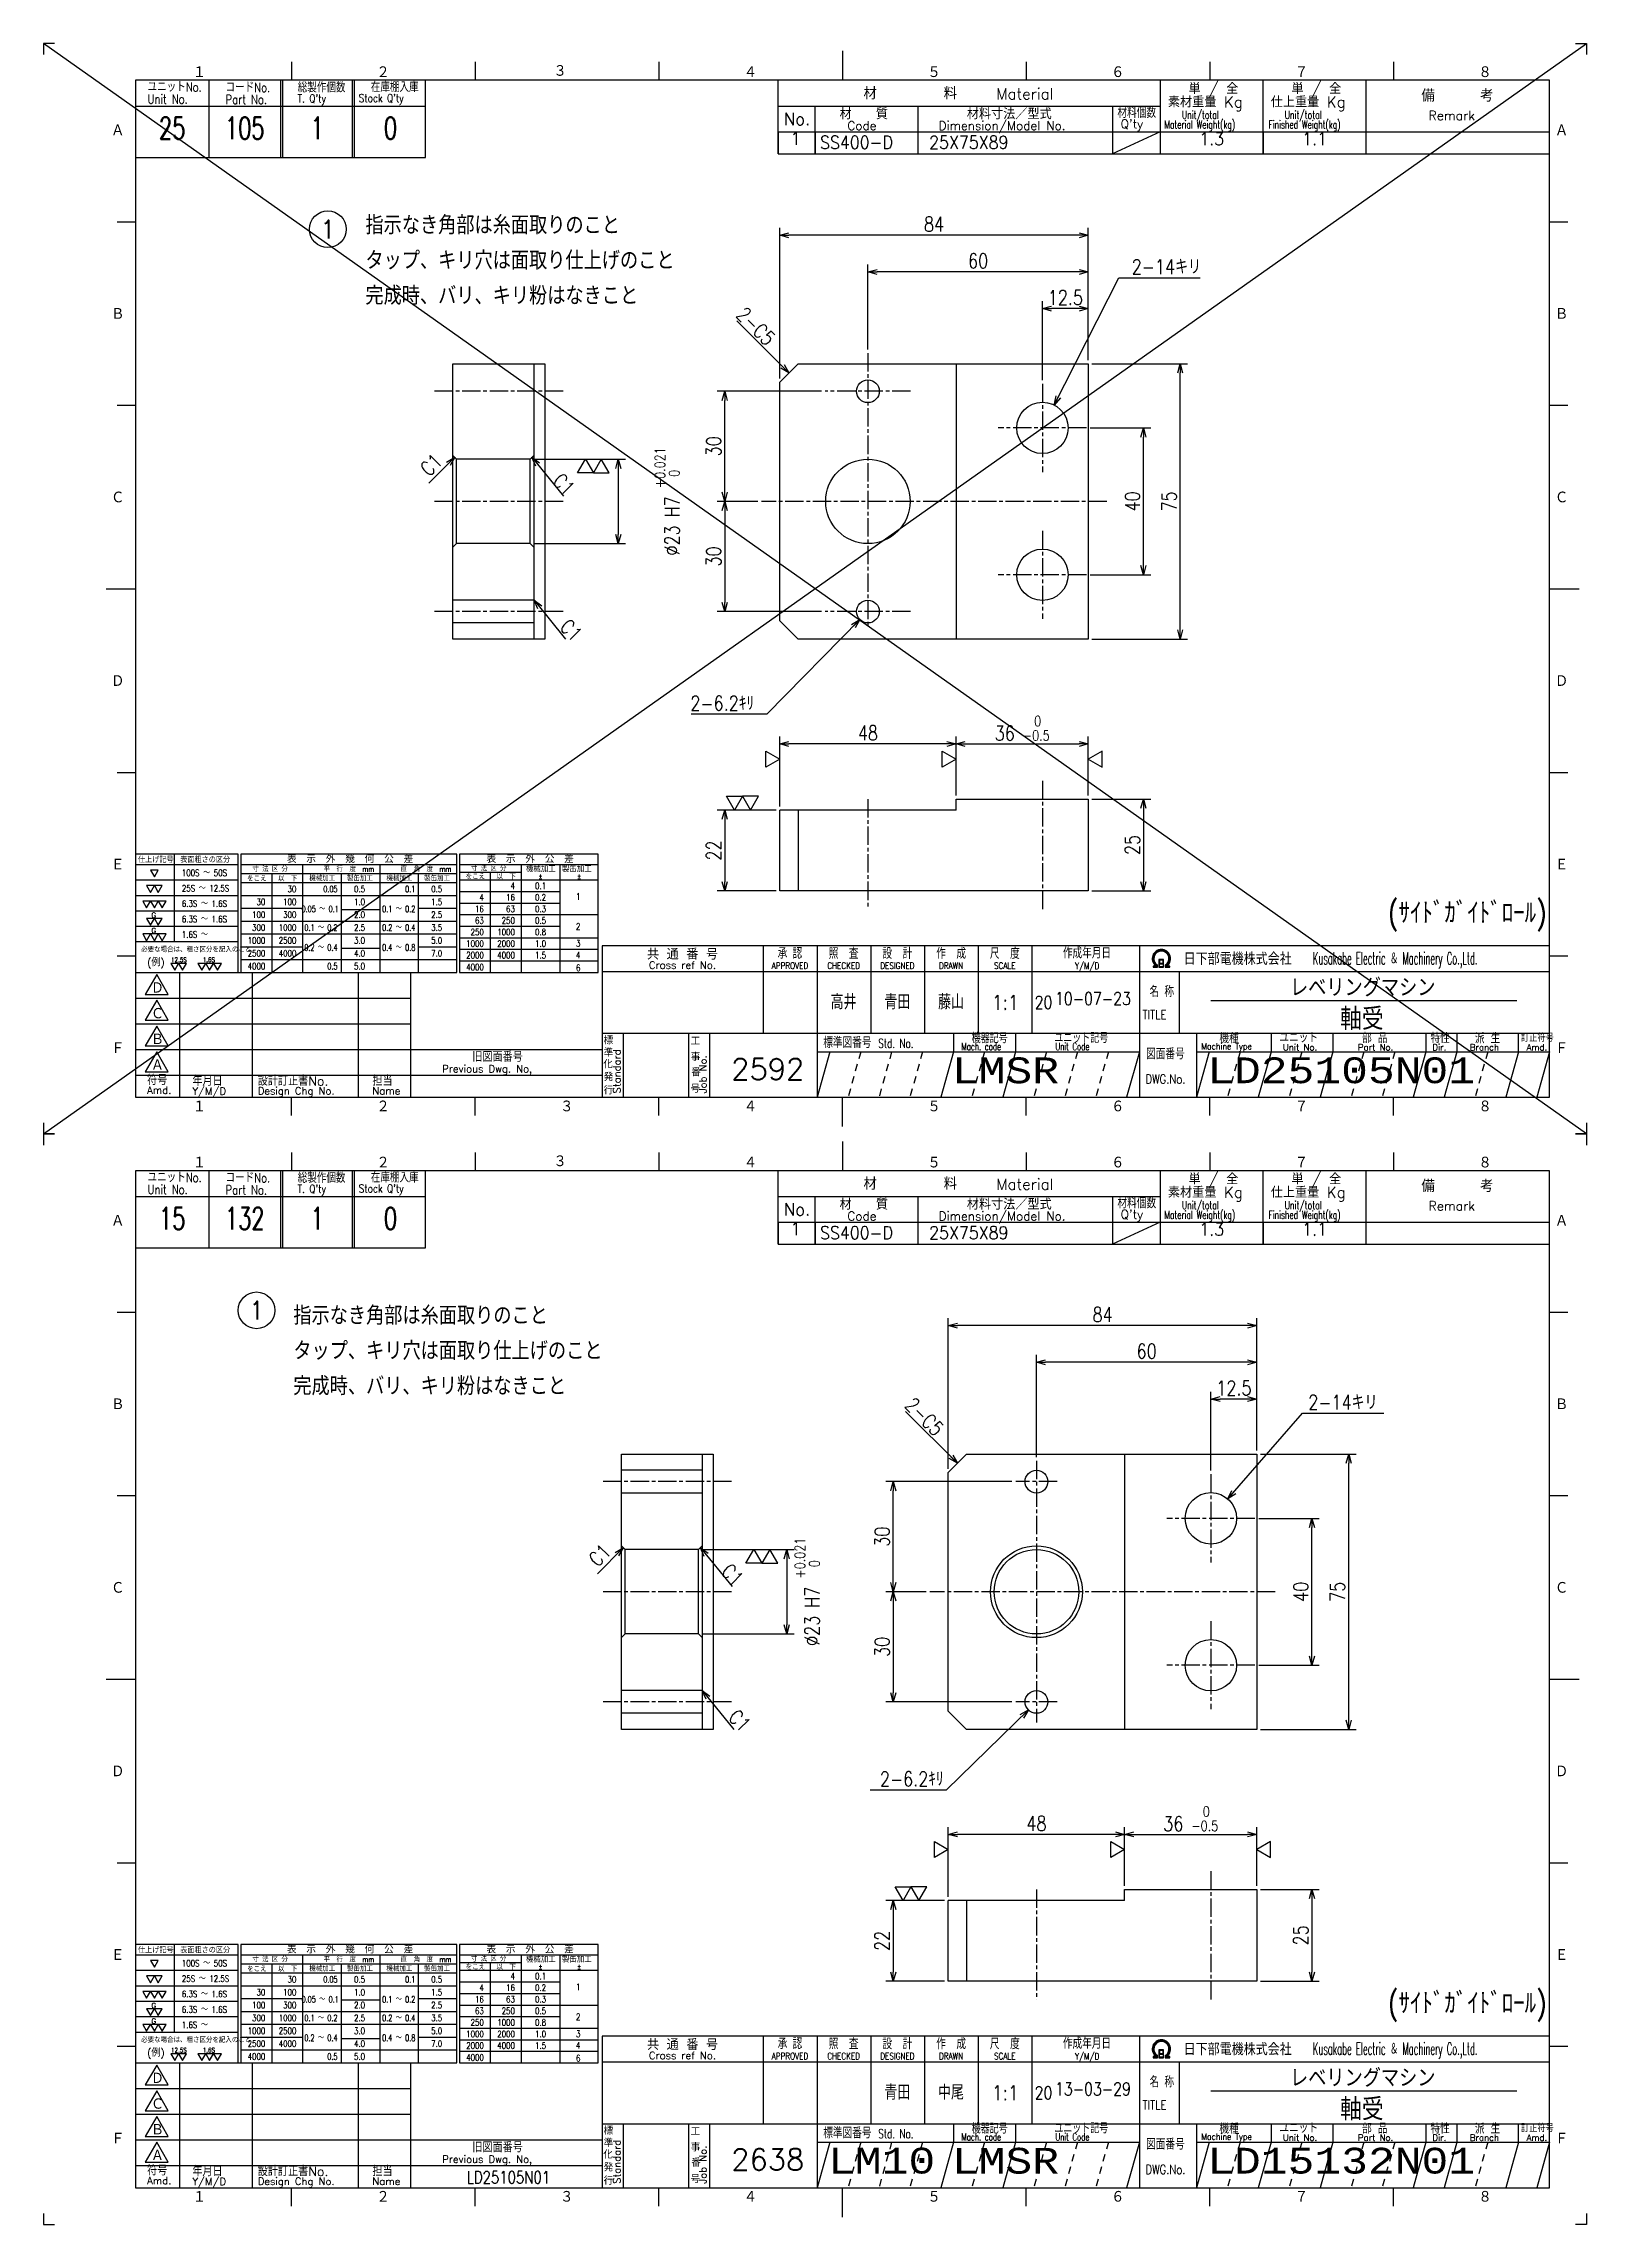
# Model space of a CAD drawing. Extents: x 0 to 420, y 0 to 594.
import ezdxf
from ezdxf.enums import TextEntityAlignment as Align

# ---------------------------------------------------------------- set-up
doc = ezdxf.new("R2010")
doc.units = 0
doc.linetypes.add('GEN3A', pattern=[3.5, 2, -1.5])
doc.linetypes.add('GEN7A', pattern=[7.5, 5, -0.75, 1, -0.75])
doc.layers.get('0').update_dxf_attribs({"linetype": 'CONTINUOUS'})
doc.layers.get('DEFPOINTS').update_dxf_attribs({"linetype": 'CONTINUOUS'})
for name, color, linetype in [('2', 5, 'CONTINUOUS'), ('4', 3, 'CONTINUOUS'), ('5', 3, 'CONTINUOUS'), ('6', 52, 'CONTINUOUS'), ('7A', 4, 'GEN7A'), ('8', 1, 'CONTINUOUS'), ('RAHM2', 1, 'CONTINUOUS'), ('RAHM3', 52, 'CONTINUOUS')]:
    doc.layers.add(name, color=color, linetype=linetype)
doc.styles.add('DIMENSION', font='monotxt.shx', dxfattribs={"bigfont": 'bigfont.shx'})
doc.styles.get("Standard").update_dxf_attribs({"font": 'romans.shx', "width": 0.8, "bigfont": 'extfont.shx'})
doc.dimstyles.new('GEN-ISO', dxfattribs={"dimtxt": 4, "dimasz": 2.5, "dimexe": 2, "dimexo": 1, "dimgap": 1, "dimtad": 3, "dimdec": 3, "dimrnd": 0.001, "dimdsep": 46, "dimtxsty": 'Standard', "dimblk": 'OPEN30', "dimcen": 0, "dimclrt": 52, "dimadec": 0, "dimazin": 0, "dimtp": 0.1, "dimtm": 0.1, "dimtfac": 0.6, "dimtdec": 3, "dimtmove": 0, "dimatfit": 3, "dimldrblk": 'OPEN30', "dimfxl": 1, "dimarcsym": 0})

msp = doc.modelspace()

# ---------------------------------------------------------------- texts
at = {"layer": '5', "color": 52, "char_height": 4}
for s, insert, attachment_point in [('2-14キリ', (296.2409, 533.2307), 4), ('2-6.2ｷﾘ', (193.4063, 414.3141), 6), ('高井', (214.2632, 332.9566), 4), ('青田', (228.8877, 332.9566), 4), ('藤山', (243.5121, 332.9566), 4), ('2-14キリ', (344.2931, 223.9189), 4), ('2-6.2ｷﾘ', (245.0053, 121.3176), 6), ('青田', (228.8877, 35.9566), 4), ('中尾', (243.5121, 35.9566), 4)]:
    msp.add_mtext(s, dxfattribs=dict(at, insert=insert, attachment_point=attachment_point))
at = {"layer": '6'}
for s, height, width, p in [('指示なき角部は糸面取りのこと', 5, 0.9, (87.603, 542.0515)), ('タップ、キリ穴は面取り仕上げのこと', 5, 0.9, (87.603, 532.4515)), ('完成時、バリ、キリ粉はなきこと', 5, 0.9, (87.603, 522.8515)), ('(ｻｲﾄﾞｶﾞｲﾄﾞﾛｰﾙ)', 6, 0.8, (366.0014, 354.219)), ('指示なき角部は糸面取りのこと', 5, 0.9, (67.9845, 245.0515)), ('タップ、キリ穴は面取り仕上げのこと', 5, 0.9, (67.9845, 235.4515)), ('完成時、バリ、キリ粉はなきこと', 5, 0.9, (67.9845, 225.8515)), ('(ｻｲﾄﾞｶﾞｲﾄﾞﾛｰﾙ)', 6, 0.8, (366.0014, 57.219))]:
    msp.add_text(s, height=height, dxfattribs=dict(at, width=width)).set_placement(p)
at = {"layer": '6', "width": 0.8}
for s, rotation, p in [('2-C5', 315, (188.2762, 519.8165)), ('C1', 45, (104.9415, 475.8719)), ('C1', 315, (138.2754, 474.525)), ('C1', 315, (140.2195, 434.7983)), ('2-C5', 315, (234.1575, 222.8165)), ('C1', 45, (150.8227, 178.8719)), ('C1', 315, (184.1567, 177.525)), ('C1', 315, (186.1008, 137.7983))]:
    msp.add_text(s, height=4, rotation=rotation, dxfattribs=at).set_placement(p)

# ---------------------------------------------------------------- blocks, each defined once
blk = doc.blocks.new('1A3ﾌﾞﾋﾝ')
at = {"layer": 'RAHM2', "color": 5, "linetype": 'Continuous'}
for p, q in [((3, 297), (0, 297)), ((0, 297), (0, 294)), ((417, 297), (420, 297)), ((420, 297), (420, 294)), ((67.5, 292), (67.5, 287)), ((117.5, 292), (117.5, 287)), ((167.5, 292), (167.5, 287)), ((217.5, 295), (217.5, 287)), ((267.5, 292), (267.5, 287)), ((317.5, 292), (317.5, 287)), ((367.5, 292), (367.5, 287)), ((410, 287), (25, 287)), ((25, 287), (25, 10)), ((104, 266), (104, 287)), ((410, 10), (410, 287)), ((25, 266), (64.5, 266)), ((64.5, 266), (104, 266)), ((20, 248.5), (25, 248.5)), ((410, 248.5), (415, 248.5)), ((20, 198.5), (25, 198.5)), ((410, 198.5), (415, 198.5)), ((17, 148.5), (25, 148.5)), ((410, 148.5), (418, 148.5)), ((20, 98.5), (25, 98.5)), ((410, 98.5), (415, 98.5)), ((20, 48.5), (25, 48.5)), ((410, 48.5), (415, 48.5)), ((25, 10), (410, 10)), ((67.5, 5), (67.5, 10)), ((117.5, 5), (117.5, 10)), ((217.5, 2), (217.5, 10)), ((267.5, 5), (267.5, 10)), ((317.5, 5), (317.5, 10)), ((367.5, 5), (367.5, 10)), ((0, 3), (0, 0)), ((0, 0), (3, 0)), ((420, 0), (417, 0)), ((420, 3), (420, 0))]:
    blk.add_line(p, q, dxfattribs=at)
at = {"layer": 'RAHM2', "color": 7, "linetype": 'Continuous'}
for p, q in [((45, 287), (45, 266)), ((64.5, 287), (64.5, 266)), ((65, 287), (65, 266)), ((84, 287), (84, 266)), ((84.5, 287), (84.5, 266)), ((200, 267), (200, 287)), ((304, 287), (304, 267)), ((332, 267), (332, 287)), ((360, 287), (360, 267)), ((25, 280), (64.5, 280)), ((64.5, 280), (104, 280)), ((200, 280), (304, 280)), ((210, 267), (210, 280)), ((238, 280), (238, 267)), ((291, 280), (291, 267)), ((200, 273), (410, 273)), ((200, 267), (410, 267)), ((195.93, 51.26), (195.93, 27.42)), ((210.55, 51.26), (210.55, 10)), ((225.18, 51.26), (225.18, 27.42)), ((239.8, 51.26), (239.8, 27.42)), ((254.43, 51.26), (254.43, 27.42)), ((269.05, 51.26), (269.05, 27.42)), ((298.3, 51.26), (298.3, 10)), ((25, 44), (100, 44)), ((37, 44), (37, 10)), ((56.8, 44), (56.8, 10)), ((85.6, 44), (85.6, 10)), ((100, 10), (100, 44)), ((152.05, 44.26), (410, 44.26)), ((269.05, 44.26), (269.05, 27.42)), ((298.3, 44.26), (298.3, 44.26)), ((309.17, 44.26), (309.17, 27.42)), ((25, 37), (100, 37)), ((25, 30), (100, 30)), ((152.05, 27.42), (410, 27.42)), ((157.77, 27.42), (157.77, 10)), ((175.59, 27.42), (175.59, 10)), ((181.3, 27.42), (181.3, 10)), ((247.73, 27.42), (247.73, 22.42)), ((264.59, 27.42), (264.59, 22.42)), ((313.83, 27.42), (313.83, 10)), ((334.15, 27.42), (334.15, 22.42)), ((351, 27.42), (351, 22.42)), ((376.29, 27.42), (376.29, 22.42)), ((384.72, 27.42), (384.72, 22.42)), ((401.57, 22.42), (401.57, 27.42)), ((25, 23), (100, 23)), ((100, 23), (152.05, 23)), ((210.55, 22.42), (298.3, 22.42)), ((313.83, 22.42), (410, 22.42)), ((25, 16), (100, 16)), ((100, 16), (152.05, 16)), ((167.5, 5), (167.5, 10))]:
    blk.add_line(p, q, dxfattribs=at)
at = {"layer": 'RAHM2', "color": 3, "linetype": 'Continuous'}
for p, q in [((317.73, 36.35), (401.03, 36.35)), ((214.02, 22.42), (210.55, 10)), ((247.73, 22.42), (244.26, 10)), ((264.59, 22.42), (261.12, 10)), ((298.3, 22.42), (294.83, 10)), ((334.15, 22.42), (330.68, 10)), ((351, 22.42), (347.54, 10)), ((376.29, 22.42), (372.82, 10)), ((384.72, 22.42), (381.25, 10)), ((410, 22.42), (406.54, 10))]:
    blk.add_line(p, q, dxfattribs=at)
at = {"layer": 'RAHM2', "color": 3, "linetype": 'GEN3A'}
for p, q in [((222.44, 22.42), (218.98, 10)), ((230.87, 22.42), (227.41, 10)), ((239.3, 22.42), (235.84, 10)), ((256.16, 22.42), (252.69, 10)), ((273.01, 22.42), (269.55, 10)), ((281.44, 22.42), (277.98, 10)), ((289.87, 22.42), (286.41, 10)), ((325.72, 22.42), (322.25, 10)), ((342.57, 22.42), (339.11, 10)), ((359.43, 22.42), (355.97, 10)), ((367.86, 22.42), (364.39, 10)), ((393.14, 22.42), (389.68, 10))]:
    blk.add_line(p, q, dxfattribs=at)
at = {"layer": 'RAHM2', "color": 5, "linetype": 'Continuous'}
blk.add_lwpolyline([(410, 51.26), (152.05, 51.26), (152.05, 10)], dxfattribs=at)
at = {"layer": 'RAHM2', "color": 7, "linetype": 'Continuous'}
for points in [[(30.79, 43.41), (27.65, 37.97), (33.92, 37.97)], [(30.79, 36.41), (27.65, 30.97), (33.92, 30.97)], [(30.79, 29.41), (27.65, 23.97), (33.92, 23.97)], [(30.79, 22.41), (27.65, 16.97), (33.92, 16.97)]]:
    blk.add_lwpolyline(points, close=True, dxfattribs=at)
for points in [[(302.02, 45.4), (303.22, 45.4), (303.22, 46.01)], [(302.02, 45.58), (302.97, 45.58), (302.97, 45.91)], [(302.72, 45.82), (302.72, 45.75), (302.02, 45.75), (302.02, 45.4)], [(303.62, 47.51), (303.62, 45.4), (304.92, 45.4), (304.92, 47.51), (303.62, 47.51)], [(303.77, 47.36), (303.77, 46.53), (304.77, 46.53), (304.77, 47.36), (303.77, 47.36)], [(304.77, 46.38), (304.77, 45.55), (303.77, 45.55), (303.77, 46.38), (304.77, 46.38)], [(305.32, 45.98), (305.32, 45.4), (306.58, 45.4), (306.58, 45.75), (305.85, 45.75), (305.85, 45.8)], [(305.57, 45.87), (305.57, 45.58), (306.58, 45.58)]]:
    blk.add_lwpolyline(points, dxfattribs=at)
at = {"layer": 'RAHM2', "color": 3, "linetype": 'Continuous'}
for points in [[(317.29, 22.42), (313.83, 10)], [(401.57, 22.42), (401.57, 22.42), (398.11, 10)]]:
    blk.add_lwpolyline(points, dxfattribs=at)
at = {"layer": 'RAHM2', "color": 7, "linetype": 'Continuous'}
for radius, start, end in [(2.5, 308.27062, 230.89517), (2.28, 303.99488, 234.40132), (2.06, 299.8294, 238.47562)]:
    blk.add_arc((304.3, 47.76), radius, start, end, dxfattribs=at)
at = {"layer": 'RAHM2', "color": 5, "linetype": 'Continuous'}
blk.add_text('３', height=3.31, dxfattribs=at).set_placement((140.6, 289.58), align=Align.MIDDLE)
at = {"layer": 'RAHM2', "color": 7, "linetype": 'Continuous'}
for s, height, width, p in [('ユニットNo.', 2.5, 0.8, (28.29, 283.92)), ('コードNo.', 2.5, 0.8, (49.52, 283.81)), ('総製作個数', 2.5, 0.8, (69.17, 283.72)), ('在庫棚入庫', 2.5, 0.8, (89.08, 283.82)), ('Unit No.', 2.5, 0.8, (28.29, 280.64)), ('Part No.', 2.5, 0.8, (49.52, 280.53)), ("T. Q'ty", 2.2, 0.8, (69.17, 280.96)), ("Stock Q'ty", 2.2, 0.8, (85.8, 281.06)), ('材料個数', 3, 0.8, (292.32, 276.75)), ('Material Weight(kg)', 2.2, 0.68, (305.1, 273.86)), ('Unit/total', 2.2, 0.7, (309.86, 276.49)), ('Finished Weight(kg)', 2.2, 0.68, (333.46, 273.86)), ('Unit/total', 2.2, 0.7, (337.86, 276.49)), ('作成年月日', 3, 0.7, (277.49, 47.82)), ('Kusakabe Electric ＆ Machinery Co.,Ltd.', 3.3108, 0.5, (345.56, 46.19)), ('Y/M/D', 1.8, 0.8, (280.79, 44.87)), ('20', 3.5, 0.8, (269.81, 34.08)), ('名 称', 3, 0.7, (301.06, 37.33)), ('TITLE', 2.5, 0.8, (299.18, 31.25)), ('標準図番号', 3, 0.7, (212.26, 23.44)), ('Std. No.', 2.5, 0.7, (227.23, 23.44)), ('Mach. code', 2, 0.7, (249.86, 22.83)), ('機器記号', 2.5, 0.7, (252.65, 24.77)), ('ユニット記号', 2.5, 0.7, (275.14, 24.85)), ('Unit Code', 2, 0.7, (275.45, 22.83)), ('Machine Type', 1.7, 0.9, (315.15, 23.05)), ('訂正符号', 2, 0.8, (402.2, 25.16)), ('図面番号', 3, 0.7, (300.15, 20.37))]:
    blk.add_text(s, height=height, dxfattribs=dict(at, width=width)).set_placement(p)
at = {"layer": 'RAHM2', "color": 5, "linetype": 'Continuous'}
for s, p in [('１', (40.6, 287.58)), ('２', (90.6, 287.58)), ('４', (190.6, 287.58)), ('５', (240.6, 287.58)), ('６', (290.6, 287.58)), ('７', (340.6, 287.58)), ('８', (390.6, 287.58)), ('Ａ', (18.36, 271.74)), ('Ａ', (411.44, 271.74)), ('Ｂ', (18.36, 221.74)), ('Ｂ', (411.44, 221.74)), ('Ｃ', (18.36, 171.74)), ('Ｃ', (411.44, 171.74)), ('Ｄ', (18.36, 121.74)), ('Ｄ', (411.44, 121.74)), ('Ｅ', (18.36, 71.74)), ('Ｅ', (411.44, 71.74)), ('Ｆ', (18.36, 21.74)), ('Ｆ', (411.44, 21.74)), ('１', (40.6, 5.87)), ('２', (90.6, 5.87)), ('３', (140.6, 5.87)), ('４', (190.6, 5.87)), ('５', (240.6, 5.87)), ('６', (290.6, 5.87)), ('７', (340.6, 5.87)), ('８', (390.6, 5.87))]:
    blk.add_text(s, height=3.31, dxfattribs=at).set_placement(p)
at = {"layer": 'RAHM2', "color": 7, "linetype": 'Continuous'}
for s, height, p in [('材\u3000\u3000\u3000\u3000\u3000料', 3.311, (223.18, 281.82)), ('単 / 全', 3, (311.71, 283.26)), ('単 / 全', 3, (339.71, 283.26)), ('材\u3000\u3000質', 3, (216.68, 276.39)), ('材料寸法／型式', 3, (251.33, 276.39)), ('Material', 3, (259.34, 281.82)), ('素材重量 Kg', 3, (306.08, 279.63)), ('仕上重量 Kg', 3, (334.08, 279.63)), ('備     考', 3.311, (375.08, 281.21)), ('No.', 3.311, (201.5, 274.82)), ('Code', 2.4, (218.82, 273.45)), ('Dimension/Model No.', 2.4, (243.65, 273.45)), ("Q'ty", 2.4, (293.19, 273.93)), ('Remark', 2.5, (377.03, 276.16)), ('Ｄ', 3.2, (29.23, 38.2)), ('Ｃ', 3.2, (29.23, 31.2)), ('Ｂ', 3.2, (29.23, 24.2)), ('標', 2, (152.44, 24.43)), ('工', 2, (176.15, 24.24)), ('機種', 2.4, (320.08, 24.76)), ('ユニット', 2.4, (336.39, 24.96)), ('Unit No.', 1.7, (337.39, 22.76)), ('Part No.', 1.7, (357.81, 22.76)), ('部 品', 2.4, (358.93, 24.79)), ('特性', 2.4, (377.55, 24.78)), ('Dir.', 1.7, (378.09, 22.76)), ('Branch', 1.7, (388.28, 22.76)), ('派 生', 2.4, (389.65, 24.72)), ('Amd.', 1.7, (403.74, 22.76)), ('Ａ', 3.2, (29.23, 17.2)), ('Previous Dwg. No,', 2, (108.5, 16.75)), ('旧図面番号', 2.5, (116.71, 19.69)), ('化', 2, (152.37, 17.95)), ('準', 2, (152.47, 21.11)), ('事', 2, (176.17, 19.92)), ('番', 2, (176.31, 15.76)), ('Amd.', 2, (28.17, 10.93)), ('符号', 2.5, (28.17, 13.37)), ('Y/M/D', 2, (40.49, 10.7)), ('年月日', 2.5, (40.49, 13.14)), ('設計訂正書No.', 2.5, (58.29, 13.18)), ('Design Chg No.', 2, (58.29, 10.75)), ('担当', 2.5, (89.5, 13.18)), ('Name', 2, (89.5, 10.75)), ('行', 2, (152.46, 10.82)), ('発', 2, (152.46, 14.47)), ('号', 2, (176.11, 11.28))]:
    blk.add_text(s, height=height, dxfattribs=at).set_placement(p)
for s, height, p in [('共 通 番 号', 3, (173.93, 49.14)), ('Cross ref No.', 2, (173.93, 46.01))]:
    blk.add_text(s, height=height, dxfattribs=at).set_placement(p, align=Align.MIDDLE)
for s, height, width, p in [('承 認', 3, 0.7, (203.18, 49.35)), ('照  査', 3, 0.7, (217.8, 49.35)), ('設  計', 3, 0.7, (232.43, 49.35)), ('作  成', 3, 0.7, (247.05, 49.35)), ('尺  度', 3, 0.7, (261.67, 49.35)), ('APPROVED', 1.8, 0.8, (203.18, 45.85)), ('CHECKED', 1.8, 0.8, (217.8, 45.85)), ('DESIGNED', 1.8, 0.8, (232.43, 45.85)), ('DRAWN', 1.8, 0.8, (247.05, 45.85)), ('SCALE', 1.8, 0.8, (261.67, 45.85)), ('DWG.No.', 2.5, 0.8, (305.41, 14.96))]:
    blk.add_text(s, height=height, dxfattribs=dict(at, width=width)).set_placement(p, align=Align.MIDDLE)
at = {"layer": 'RAHM2', "color": 7, "linetype": 'Continuous', "width": 0.844147}
blk.add_text('日下部電機株式会社', height=3.311, dxfattribs=at).set_placement((310.35, 46.06), (339.79, 46.06), align=Align.FIT)
at = {"layer": 'RAHM2', "color": 7, "linetype": 'Continuous'}
for s, p in [('Standard', (157.07, 11.05)), ('Job No.', (180.5, 11.05))]:
    blk.add_text(s, height=2, rotation=90, dxfattribs=at).set_placement(p)
at = {"layer": 'RAHM2', "color": 5, "linetype": 'Continuous', "width": 0.7}
for tag, p in [('HEADER3', (35, 274.01)), ('HEADER4', (54.75, 274)), ('HEADER15', (74.49, 274)), ('HEADER16', (94.43, 274))]:
    blk.add_attdef(tag, text='', height=6, dxfattribs=at).set_placement(p, align=Align.MIDDLE)
at = {"layer": 'RAHM2', "color": 7, "linetype": 'Continuous'}
blk.add_attdef('HEADER5', text='', height=2.5, dxfattribs=at).set_placement((63.69, 267.1), align=Align.BOTTOM_RIGHT)
for tag, height, width, p in [('HEADER1', 5, 0.9, (359.12, 40.15)), ('HEADER7', 5, 0.8, (174.38, 35.8)), ('GEN-TITLE-SCA', 4, 0.85, (261.79, 35.85)), ('HEADER2', 6, 0.9, (358.89, 31.68)), ('HEADER11', 3.2, 0.63, (46.91, 19.38)), ('HEADER9', 3.33, 0.8, (71.4, 19.2)), ('HEADER10', 3.5, 0.8, (92.57, 19.22)), ('HEADER14', 3.31, 0.8, (126.54, 12.82))]:
    blk.add_attdef(tag, text='', height=height, dxfattribs=dict(at, width=width)).set_placement(p, align=Align.MIDDLE)
at = {"layer": 'RAHM2', "color": 7, "linetype": 'Continuous', "width": 0.8}
blk.add_attdef('GEN-TITLE-DAT', text='', height=3.5, dxfattribs=at).set_placement((275.35, 34.1), align=Align.BOTTOM_LEFT)
at = {"layer": 'RAHM2', "color": 5, "linetype": 'Continuous'}
blk.add_attdef('HEADER6', text='', height=5.8, dxfattribs=at).set_placement((207.09, 13.03), align=Align.BOTTOM_RIGHT)
at = {"layer": 'RAHM2', "color": 5, "linetype": 'Continuous', "style": 'DIMENSION', "width": 1.2}
for tag, p in [('HEADER13', (213.56, 11.75)), ('HEADER12', (247.26, 11.72)), ('GEN-TITLE-DWG', (316.79, 11.74))]:
    blk.add_attdef(tag, text='', height=7.02, dxfattribs=at).set_placement(p, align=Align.BOTTOM_LEFT)
blk.add_attdef('HEADER8', text='', height=7.02, dxfattribs=at).set_placement((406.69, 11.71), align=Align.BOTTOM_RIGHT)
blk = doc.blocks.new('_Open30')
at = {"color": 0, "linetype": 'ByBlock', "lineweight": -2}
for p, q in [((-1, 0.27), (0, 0)), ((0, 0), (-1, -0.27)), ((0, 0), (-1, 0))]:
    blk.add_line(p, q, dxfattribs=at)
blk = doc.blocks.new('*D4')
at = {"layer": '5', "color": 0, "lineweight": -2, "transparency": 16777216}
for p, q in [((240.29, 172.31), (229.29, 172.31)), ((231.29, 169.81), (231.29, 144.81)), ((263.63, 142.31), (229.29, 142.31))]:
    blk.add_line(p, q, dxfattribs=at)
at = {"layer": 'DEFPOINTS', "color": 0, "transparency": 16777216}
for p in [(241.29, 172.31), (231.29, 142.31), (264.63, 142.31)]:
    blk.add_point(p, dxfattribs=at)
at = {"layer": '5', "color": 0, "lineweight": -2, "transparency": 16777216, "xscale": 2.5, "yscale": 2.5, "zscale": 2.5}
for p, rotation in [((231.29, 172.31), 90), ((231.29, 142.31), 270)]:
    blk.add_blockref('_Open30', p, dxfattribs=dict(at, rotation=rotation))
at = {"layer": '5', "color": 52, "transparency": 16777216, "insert": (228.29, 157.31), "char_height": 4, "attachment_point": 5, "rotation": 90}
blk.add_mtext('30', dxfattribs=at)
blk = doc.blocks.new('*D5')
at = {"layer": '5', "color": 0, "lineweight": -2, "transparency": 16777216}
for p, q in [((330.79, 192.31), (347.29, 192.31)), ((345.29, 154.81), (345.29, 189.81)), ((330.79, 152.31), (347.29, 152.31))]:
    blk.add_line(p, q, dxfattribs=at)
at = {"layer": 'DEFPOINTS', "color": 0, "transparency": 16777216}
for p in [(329.79, 192.31), (345.29, 192.31), (329.79, 152.31)]:
    blk.add_point(p, dxfattribs=at)
at = {"layer": '5', "color": 0, "lineweight": -2, "transparency": 16777216, "xscale": 2.5, "yscale": 2.5, "zscale": 2.5}
for p, rotation in [((345.29, 192.31), 90), ((345.29, 152.31), 270)]:
    blk.add_blockref('_Open30', p, dxfattribs=dict(at, rotation=rotation))
at = {"layer": '5', "color": 52, "transparency": 16777216, "insert": (342.29, 172.31), "char_height": 4, "attachment_point": 5, "rotation": 90}
blk.add_mtext('40', dxfattribs=at)
blk = doc.blocks.new('*D6')
at = {"layer": '5', "color": 0, "lineweight": -2, "transparency": 16777216}
for p, q in [((331.29, 209.81), (357.29, 209.81)), ((355.29, 137.31), (355.29, 207.31)), ((331.29, 134.81), (357.29, 134.81))]:
    blk.add_line(p, q, dxfattribs=at)
at = {"layer": 'DEFPOINTS', "color": 0, "transparency": 16777216}
for p in [(330.29, 209.81), (355.29, 209.81), (330.29, 134.81)]:
    blk.add_point(p, dxfattribs=at)
at = {"layer": '5', "color": 0, "lineweight": -2, "transparency": 16777216, "xscale": 2.5, "yscale": 2.5, "zscale": 2.5}
for p, rotation in [((355.29, 209.81), 90), ((355.29, 134.81), 270)]:
    blk.add_blockref('_Open30', p, dxfattribs=dict(at, rotation=rotation))
at = {"layer": '5', "color": 52, "transparency": 16777216, "insert": (352.29, 172.31), "char_height": 4, "attachment_point": 5, "rotation": 90}
blk.add_mtext('75', dxfattribs=at)
blk = doc.blocks.new('*D7')
at = {"layer": '5', "color": 0, "lineweight": -2, "transparency": 16777216}
for p, q in [((317.79, 205.31), (317.79, 226.81)), ((330.29, 210.81), (330.29, 226.81)), ((327.79, 224.81), (320.29, 224.81))]:
    blk.add_line(p, q, dxfattribs=at)
at = {"layer": 'DEFPOINTS', "color": 0, "transparency": 16777216}
for p in [(317.79, 224.81), (330.29, 209.81), (317.79, 204.31)]:
    blk.add_point(p, dxfattribs=at)
at = {"layer": '5', "color": 0, "lineweight": -2, "transparency": 16777216, "xscale": 2.5, "yscale": 2.5, "zscale": 2.5, "rotation": 180}
blk.add_blockref('_Open30', (317.79, 224.81), dxfattribs=at)
at = {"layer": '5', "color": 0, "lineweight": -2, "transparency": 16777216, "xscale": 2.5, "yscale": 2.5, "zscale": 2.5}
blk.add_blockref('_Open30', (330.29, 224.81), dxfattribs=at)
at = {"layer": '5', "color": 52, "transparency": 16777216, "insert": (324.04, 227.81), "char_height": 4, "attachment_point": 5}
blk.add_mtext('12.5', dxfattribs=at)
blk = doc.blocks.new('*D8')
at = {"layer": '5', "color": 0, "lineweight": -2, "transparency": 16777216}
for p, q in [((294.29, 92.23), (294.29, 108.23)), ((330.29, 92.23), (330.29, 108.23)), ((296.79, 106.23), (327.79, 106.23))]:
    blk.add_line(p, q, dxfattribs=at)
at = {"layer": 'DEFPOINTS', "color": 0, "transparency": 16777216}
for p in [(330.29, 106.23), (294.29, 91.23), (330.29, 91.23)]:
    blk.add_point(p, dxfattribs=at)
at = {"layer": '5', "color": 0, "lineweight": -2, "transparency": 16777216, "xscale": 2.5, "yscale": 2.5, "zscale": 2.5, "rotation": 180}
blk.add_blockref('_Open30', (294.29, 106.23), dxfattribs=at)
at = {"layer": '5', "color": 0, "lineweight": -2, "transparency": 16777216, "xscale": 2.5, "yscale": 2.5, "zscale": 2.5}
blk.add_blockref('_Open30', (330.29, 106.23), dxfattribs=at)
at = {"layer": '5', "color": 52, "transparency": 16777216, "insert": (312.29, 110.5), "char_height": 4, "attachment_point": 5}
blk.add_mtext('36 \\H2.8;\\S  0^ -0.5;', dxfattribs=at)
blk = doc.blocks.new('*D9')
at = {"layer": '5', "color": 0, "lineweight": -2, "transparency": 16777216}
for p, q in [((246.29, 89.23), (246.29, 108.23)), ((294.29, 92.23), (294.29, 108.23)), ((291.79, 106.23), (248.79, 106.23))]:
    blk.add_line(p, q, dxfattribs=at)
at = {"layer": 'DEFPOINTS', "color": 0, "transparency": 16777216}
for p in [(246.29, 106.23), (294.29, 91.23), (246.29, 88.23)]:
    blk.add_point(p, dxfattribs=at)
at = {"layer": '5', "color": 0, "lineweight": -2, "transparency": 16777216, "xscale": 2.5, "yscale": 2.5, "zscale": 2.5, "rotation": 180}
blk.add_blockref('_Open30', (246.29, 106.23), dxfattribs=at)
at = {"layer": '5', "color": 0, "lineweight": -2, "transparency": 16777216, "xscale": 2.5, "yscale": 2.5, "zscale": 2.5}
blk.add_blockref('_Open30', (294.29, 106.23), dxfattribs=at)
at = {"layer": '5', "color": 52, "transparency": 16777216, "insert": (270.29, 109.23), "char_height": 4, "attachment_point": 5}
blk.add_mtext('48', dxfattribs=at)
blk = doc.blocks.new('*D10')
at = {"layer": '5', "color": 0, "lineweight": -2, "transparency": 16777216}
for p, q in [((246.29, 205.81), (246.29, 246.81)), ((327.79, 244.81), (248.79, 244.81)), ((330.29, 210.81), (330.29, 246.81))]:
    blk.add_line(p, q, dxfattribs=at)
at = {"layer": 'DEFPOINTS', "color": 0, "transparency": 16777216}
for p in [(246.29, 244.81), (330.29, 209.81), (246.29, 204.81)]:
    blk.add_point(p, dxfattribs=at)
at = {"layer": '5', "color": 0, "lineweight": -2, "transparency": 16777216, "xscale": 2.5, "yscale": 2.5, "zscale": 2.5, "rotation": 180}
blk.add_blockref('_Open30', (246.29, 244.81), dxfattribs=at)
at = {"layer": '5', "color": 0, "lineweight": -2, "transparency": 16777216, "xscale": 2.5, "yscale": 2.5, "zscale": 2.5}
blk.add_blockref('_Open30', (330.29, 244.81), dxfattribs=at)
at = {"layer": '5', "color": 52, "transparency": 16777216, "insert": (288.29, 247.81), "char_height": 4, "attachment_point": 5}
blk.add_mtext('84', dxfattribs=at)
blk = doc.blocks.new('*D11')
at = {"layer": '5', "color": 0, "lineweight": -2, "transparency": 16777216}
for p, q in [((270.29, 208.97), (270.29, 236.81)), ((327.79, 234.81), (272.79, 234.81)), ((330.29, 210.81), (330.29, 236.81))]:
    blk.add_line(p, q, dxfattribs=at)
at = {"layer": 'DEFPOINTS', "color": 0, "transparency": 16777216}
for p in [(270.29, 234.81), (270.29, 207.97), (330.29, 209.81)]:
    blk.add_point(p, dxfattribs=at)
at = {"layer": '5', "color": 0, "lineweight": -2, "transparency": 16777216, "xscale": 2.5, "yscale": 2.5, "zscale": 2.5, "rotation": 180}
blk.add_blockref('_Open30', (270.29, 234.81), dxfattribs=at)
at = {"layer": '5', "color": 0, "lineweight": -2, "transparency": 16777216, "xscale": 2.5, "yscale": 2.5, "zscale": 2.5}
blk.add_blockref('_Open30', (330.29, 234.81), dxfattribs=at)
at = {"layer": '5', "color": 52, "transparency": 16777216, "insert": (300.29, 237.81), "char_height": 4, "attachment_point": 5}
blk.add_mtext('60', dxfattribs=at)
blk = doc.blocks.new('*D12')
at = {"layer": '5', "color": 0, "lineweight": -2, "transparency": 16777216}
for p, q in [((245.29, 88.23), (229.29, 88.23)), ((231.29, 85.73), (231.29, 68.73)), ((245.29, 66.23), (229.29, 66.23))]:
    blk.add_line(p, q, dxfattribs=at)
at = {"layer": 'DEFPOINTS', "color": 0, "transparency": 16777216}
for p in [(246.29, 88.23), (231.29, 66.23), (246.29, 66.23)]:
    blk.add_point(p, dxfattribs=at)
at = {"layer": '5', "color": 0, "lineweight": -2, "transparency": 16777216, "xscale": 2.5, "yscale": 2.5, "zscale": 2.5}
for p, rotation in [((231.29, 88.23), 90), ((231.29, 66.23), 270)]:
    blk.add_blockref('_Open30', p, dxfattribs=dict(at, rotation=rotation))
at = {"layer": '5', "color": 52, "transparency": 16777216, "insert": (228.29, 77.23), "char_height": 4, "attachment_point": 5, "rotation": 90}
blk.add_mtext('22', dxfattribs=at)
blk = doc.blocks.new('*D13')
at = {"layer": '5', "color": 0, "lineweight": -2, "transparency": 16777216}
for p, q in [((331.29, 91.23), (347.29, 91.23)), ((345.29, 88.73), (345.29, 68.73)), ((331.29, 66.23), (347.29, 66.23))]:
    blk.add_line(p, q, dxfattribs=at)
at = {"layer": 'DEFPOINTS', "color": 0, "transparency": 16777216}
for p in [(330.29, 91.23), (330.29, 66.23), (345.29, 66.23)]:
    blk.add_point(p, dxfattribs=at)
at = {"layer": '5', "color": 0, "lineweight": -2, "transparency": 16777216, "xscale": 2.5, "yscale": 2.5, "zscale": 2.5}
for p, rotation in [((345.29, 91.23), 90), ((345.29, 66.23), 270)]:
    blk.add_blockref('_Open30', p, dxfattribs=dict(at, rotation=rotation))
at = {"layer": '5', "color": 52, "transparency": 16777216, "insert": (342.29, 78.73), "char_height": 4, "attachment_point": 5, "rotation": 90}
blk.add_mtext('25', dxfattribs=at)
blk = doc.blocks.new('*D14')
at = {"layer": '5', "color": 0, "lineweight": -2, "transparency": 16777216}
for p, q in [((179.31, 183.81), (204.31, 183.81)), ((202.31, 181.31), (202.31, 163.31)), ((179.31, 160.81), (204.31, 160.81))]:
    blk.add_line(p, q, dxfattribs=at)
at = {"layer": 'DEFPOINTS', "color": 0, "transparency": 16777216}
for p in [(178.31, 183.81), (178.31, 160.81), (202.31, 160.81)]:
    blk.add_point(p, dxfattribs=at)
at = {"layer": '5', "color": 0, "lineweight": -2, "transparency": 16777216, "xscale": 2.5, "yscale": 2.5, "zscale": 2.5}
for p, rotation in [((202.31, 183.81), 90), ((202.31, 160.81), 270)]:
    blk.add_blockref('_Open30', p, dxfattribs=dict(at, rotation=rotation))
at = {"layer": '5', "color": 52, "transparency": 16777216, "insert": (207.87, 172.31), "char_height": 4, "attachment_point": 5, "rotation": 90}
blk.add_mtext('%%C23 H7 \\H2.8;\\S+0.021^   0;', dxfattribs=at)
blk = doc.blocks.new('STDBUHIN')
at = {"color": 7}
for p, q in [((0, 0), (0, -6)), ((10, 0), (10, -6)), ((38, 0), (38, -6)), ((91, 0), (91, -6)), ((104, 0), (104, -6)), ((132, 0), (132, -6)), ((160, 0), (160, -6)), ((0, -6), (210, -6))]:
    blk.add_line(p, q, dxfattribs=at)
at = {"layer": 'RAHM3', "color": 7, "width": 0.9}
for tag, p in [('1GENST', (4.710911, -4.609434)), ('4GENST', (96.434633, -4.658422)), ('5GENST', (118, -4.729)), ('6GENST', (146, -4.729))]:
    blk.add_attdef(tag, text='', height=3.5, dxfattribs=at).set_placement(p, align=Align.BOTTOM_CENTER)
at = {"layer": 'RAHM3', "color": 7}
for tag, p, width in [('2GENST', (11.373533, -4.658422), 0.8), ('3GENST', (41.070972, -4.658422), 0.8), ('7GENST', (162.759538, -4.671383), 0.9)]:
    blk.add_attdef(tag, p, '', height=3.5, dxfattribs=dict(at, width=width))
blk = doc.blocks.new('GENBALLOON1')
blk.add_circle((0, 0), 5)
at = {"flags": 1}
blk.add_attdef('GEN_PARENT', text='', height=2.5, dxfattribs=at).set_placement((0, 0), align=Align.MIDDLE)
blk.add_attdef('REF_NO', text='', height=3.5).set_placement((0, 0), align=Align.MIDDLE)
at = {"color": 7, "flags": 1}
for tag, p in [('5GENINF', (6.43, 0.96)), ('6GENINF', (6.43, 0.63)), ('7GENINF', (6.43, 0.3)), ('8GENINF', (6.43, -0.04)), ('9GENINF', (6.43, -0.37)), ('3GENINF', (6.43, -2.34)), ('4GENINF', (6.43, -2.67)), ('20GENINF', (6.43, -4.7)), ('21GENINF', (6.43, -5.04)), ('22GENINF', (6.43, -5.37)), ('10GENINF', (6.43, -0.7)), ('11GENINF', (6.43, -1)), ('12GENINF', (6.43, -1.34)), ('13GENINF', (6.43, -1.67)), ('14GENINF', (6.43, -2)), ('15GENINF', (6.43, -3)), ('16GENINF', (6.43, -3.34)), ('17GENINF', (6.43, -3.7)), ('18GENINF', (6.43, -4.04)), ('19GENINF', (6.43, -4.37))]:
    blk.add_attdef(tag, p, '', height=0.2, dxfattribs=at)
blk = doc.blocks.new('*D15')
at = {"layer": '5', "color": 0, "lineweight": -2, "transparency": 16777216}
for p, q in [((263.63, 202.31), (229.29, 202.31)), ((231.29, 174.81), (231.29, 199.81)), ((240.29, 172.31), (229.29, 172.31))]:
    blk.add_line(p, q, dxfattribs=at)
at = {"layer": 'DEFPOINTS', "color": 0, "transparency": 16777216}
for p in [(231.29, 202.31), (264.63, 202.31), (241.29, 172.31)]:
    blk.add_point(p, dxfattribs=at)
at = {"layer": '5', "color": 0, "lineweight": -2, "transparency": 16777216, "xscale": 2.5, "yscale": 2.5, "zscale": 2.5}
for p, rotation in [((231.29, 202.31), 90), ((231.29, 172.31), 270)]:
    blk.add_blockref('_Open30', p, dxfattribs=dict(at, rotation=rotation))
at = {"layer": '5', "color": 52, "transparency": 16777216, "insert": (228.29, 187.31), "char_height": 4, "attachment_point": 5, "rotation": 90}
blk.add_mtext('30', dxfattribs=at)
blk = doc.blocks.new('A$C2A7F1BD4')
for p, q in [((10.5, 32.2), (10.5, 8.4)), ((0, 29.4), (28, 29.4)), ((28.7, 29.4), (87.5, 29.4)), ((28.7, 26.95), (87.5, 26.95)), ((28.7, 24.5), (87.5, 24.5)), ((37.1, 26.95), (37.1, 0)), ((45.5, 29.4), (45.5, 0)), ((56, 26.95), (56, 0)), ((66.5, 29.4), (66.5, 0)), ((77, 26.95), (77, 0)), ((88.2, 29.4), (126, 29.4)), ((88.2, 27.3), (105, 27.3)), ((88.2, 25.2), (126, 25.2)), ((96.6, 27.3), (96.6, 0)), ((105, 29.4), (105, 0)), ((115.5, 29.4), (115.5, 0)), ((0, 8.4), (28, 8.4))]:
    blk.add_line(p, q)
for points in [[(5.16, 26.02), (6.22, 27.86), (4.1, 27.86), (5.16, 26.02)], [(3.04, 17.62), (4.1, 19.46), (1.98, 19.46), (3.04, 17.62)], [(4.1, 21.82), (5.16, 23.66), (3.04, 23.66), (4.1, 21.82)], [(5.16, 17.62), (6.22, 19.46), (4.1, 19.46), (5.16, 17.62)], [(6.22, 21.82), (7.28, 23.66), (5.16, 23.66), (6.22, 21.82)], [(7.28, 17.62), (8.35, 19.46), (6.22, 19.46), (7.28, 17.62)], [(4.1, 12.86), (5.16, 14.69), (3.04, 14.69), (4.1, 12.86)], [(6.22, 12.86), (7.28, 14.69), (5.16, 14.69), (6.22, 12.86)], [(3.04, 8.66), (4.1, 10.49), (1.98, 10.49), (3.04, 8.66)], [(5.16, 8.66), (6.22, 10.49), (4.1, 10.49), (5.16, 8.66)], [(7.28, 8.66), (8.35, 10.49), (6.22, 10.49), (7.28, 8.66)], [(10.7, 0.61), (11.76, 2.45), (9.63, 2.45), (10.7, 0.61)], [(12.82, 0.61), (13.88, 2.45), (11.76, 2.45), (12.82, 0.61)], [(18.07, 0.61), (19.13, 2.45), (17.01, 2.45), (18.07, 0.61)], [(20.19, 0.61), (21.26, 2.45), (19.13, 2.45), (20.19, 0.61)], [(22.32, 0.61), (23.38, 2.45), (21.26, 2.45), (22.32, 0.61)]]:
    blk.add_lwpolyline(points, close=True)
at = {"layer": '2'}
for points in [[(0, 0), (28, 0), (28, 32.2), (0, 32.2)], [(28.7, 0), (87.5, 0), (87.5, 32.2), (28.7, 32.2)], [(88.2, 0), (126, 0), (126, 32.2), (88.2, 32.2)]]:
    blk.add_lwpolyline(points, close=True, dxfattribs=at)
at = {"layer": '4'}
for p, q in [((0, 25.2), (28, 25.2)), ((0, 21), (28, 21)), ((28.7, 21), (87.5, 21)), ((88.2, 22.05), (115.5, 22.05)), ((88.2, 18.9), (115.5, 18.9)), ((0, 16.8), (28, 16.8)), ((0, 12.6), (28, 12.6)), ((28.7, 17.5), (45.5, 17.5)), ((28.7, 14), (87.5, 14)), ((56, 17.15), (66.5, 17.15)), ((77, 17.5), (87.5, 17.5)), ((88.2, 15.75), (126, 15.75)), ((88.2, 12.6), (115.5, 12.6)), ((28.7, 10.5), (87.5, 10.5)), ((28.7, 7), (45.5, 7)), ((56, 6.65), (66.5, 6.65)), ((77, 7), (87.5, 7)), ((88.2, 9.45), (126, 9.45)), ((88.2, 6.3), (126, 6.3)), ((28.7, 3.5), (87.5, 3.5)), ((88.2, 3.15), (126, 3.15))]:
    blk.add_line(p, q, dxfattribs=at)
at = {"width": 0.9}
for s, height, p in [('仕上げ記号', 1.54, (5.53, 29.91)), ('表面粗さの区分', 1.54, (18.98, 29.91)), ('をこえ', 1.4, (33.04, 24.85)), ('寸 法 区 分', 1.4, (36.67, 27.45)), ('以\u3000下', 1.4, (41.44, 24.85)), ('機械加工', 1.4, (50.85, 24.93)), ('平\u3000行\u3000度\u3000mm', 1.4, (58.11, 27.45)), ('製缶加工', 1.4, (61.11, 24.93)), ('機械加工', 1.4, (71.85, 24.93)), ('直\u3000角\u3000度\u3000mm', 1.4, (79.11, 27.45)), ('製缶加工', 1.4, (82.11, 24.93)), ('をこえ', 1.4, (92.54, 25.38)), ('寸 法 区 分', 1.4, (96.17, 27.62)), ('以\u3000下', 1.4, (100.94, 25.38)), ('機械加工', 1.61, (110.35, 27.35)), ('%%P', 1.4, (110.27, 25.48)), ('製缶加工', 1.61, (120.13, 27.35)), ('%%P', 1.4, (120.77, 25.48))]:
    blk.add_text(s, height=height, dxfattribs=at).set_placement(p, align=Align.CENTER)
for s, p in [('表\u3000示\u3000外\u3000幾\u3000何\u3000公\u3000差', (58.43, 29.86)), ('表\u3000示\u3000外\u3000公\u3000差', (107.45, 29.86))]:
    blk.add_text(s, height=1.96).set_placement(p, align=Align.CENTER)
for s, height, width, p in [('25S ～ 12.5S', 1.75, 0.8, (12.64, 22.06)), ('100S ～ 50S', 1.75, 0.8, (12.64, 26.26)), ('0.1', 1.75, 0.8, (108.79, 22.73)), ('6.3S ～ 1.6S', 1.75, 0.8, (12.64, 17.86)), ('0.2', 1.75, 0.8, (108.79, 19.58)), ('0.3', 1.75, 0.8, (108.79, 16.43)), ('1', 1.75, 0.8, (119.92, 19.81)), ('6.3S ～ 1.6S', 1.75, 0.8, (12.64, 13.66)), ('0.5', 1.75, 0.8, (108.79, 13.28)), ('2', 1.75, 0.8, (119.92, 11.65)), ('必要な場合は、粗さ区分を記入のこと', 1.4, 0.9, (1.56, 5.54)), ('1.6S ～ ', 1.75, 0.8, (12.64, 9.46)), ('0.8', 1.75, 0.8, (108.79, 10.13)), ('1.0', 1.75, 0.8, (108.79, 6.98)), ('3', 1.75, 0.8, (119.92, 7.04)), ('(例)', 2, 0.9, (3.23, 1.73)), ('12.5S', 1.26, 0.8, (9.67, 2.83)), ('1.6S', 1.26, 0.8, (18.32, 2.83)), ('1.5', 1.75, 0.8, (108.79, 3.83)), ('4', 1.75, 0.8, (119.92, 3.89)), ('6', 1.75, 0.8, (119.92, 0.39))]:
    blk.add_text(s, height=height, dxfattribs=dict(width=width)).set_placement(p)
for s, width, p in [('4', 0.8, (103.3, 22.73)), ('30', 0.8, (35.35, 18.35)), ('100', 0.8, (43.8, 18.35)), ('30', 0.8, (43.8, 21.85)), ('0.05 ～ 0.1', 0.7, (55.36, 16.42)), ('0.05', 0.7, (55.02, 21.85)), ('0.5', 0.8, (62.51, 21.85)), ('1.0', 0.8, (62.51, 18.35)), ('0.1 ～ 0.2', 0.7, (76.19, 16.42)), ('0.1', 0.7, (76.19, 21.85)), ('0.5', 0.8, (83.51, 21.85)), ('1.5', 0.8, (83.51, 18.35)), ('16', 0.8, (94.85, 16.43)), ('4', 0.8, (94.85, 19.58)), ('63', 0.8, (103.3, 16.43)), ('16', 0.8, (103.3, 19.58)), ('300', 0.8, (35.35, 11.35)), ('100', 0.8, (35.35, 14.85)), ('1000', 0.8, (43.8, 11.35)), ('300', 0.8, (43.8, 14.85)), ('0.1 ～ 0.2', 0.7, (55.02, 11.35)), ('2.0', 0.8, (62.51, 14.85)), ('2.5', 0.8, (62.51, 11.35)), ('0.2 ～ 0.4', 0.7, (76.19, 11.35)), ('2.5', 0.8, (83.51, 14.85)), ('3.5', 0.8, (83.51, 11.35)), ('63', 0.8, (94.85, 13.28)), ('250', 0.8, (103.3, 13.28)), ('2500', 0.8, (35.35, 4.35)), ('1000', 0.8, (35.35, 7.85)), ('2500', 0.8, (43.8, 7.85)), ('4000', 0.8, (43.8, 4.35)), ('0.2 ～ 0.4', 0.7, (55.02, 5.93)), ('3.0', 0.8, (62.51, 7.85)), ('4.0', 0.8, (62.51, 4.35)), ('0.4 ～ 0.8', 0.7, (76.19, 5.93)), ('5.0', 0.8, (83.51, 7.85)), ('7.0', 0.8, (83.51, 4.35)), ('1000', 0.8, (94.85, 6.98)), ('250', 0.8, (94.85, 10.13)), ('2000', 0.8, (103.3, 6.98)), ('1000', 0.8, (103.3, 10.13)), ('4000', 0.8, (35.35, 0.85)), ('0.5', 0.7, (55.02, 0.85)), ('5.0', 0.8, (62.51, 0.85)), ('2000', 0.8, (94.85, 3.83)), ('4000', 0.8, (94.85, 0.58)), ('4000', 0.8, (103.3, 3.83))]:
    blk.add_text(s, height=1.75, dxfattribs=dict(width=width)).set_placement(p, align=Align.RIGHT)
for p in [(5.6, 14.89), (5.6, 10.69)]:
    blk.add_text('G', height=1.4).set_placement(p, align=Align.RIGHT)
blk = doc.blocks.new('*D21')
at = {"layer": '5', "color": 0, "lineweight": -2, "transparency": 16777216}
for p, q in [((194.41, 469.31), (183.41, 469.31)), ((185.41, 466.81), (185.41, 441.81)), ((211.81, 439.31), (183.41, 439.31))]:
    blk.add_line(p, q, dxfattribs=at)
at = {"layer": 'DEFPOINTS', "color": 0, "transparency": 16777216}
for p in [(195.41, 469.31), (185.41, 439.31), (212.81, 439.31)]:
    blk.add_point(p, dxfattribs=at)
at = {"layer": '5', "color": 0, "lineweight": -2, "transparency": 16777216, "xscale": 2.5, "yscale": 2.5, "zscale": 2.5}
for p, rotation in [((185.41, 469.31), 90), ((185.41, 439.31), 270)]:
    blk.add_blockref('_Open30', p, dxfattribs=dict(at, rotation=rotation))
at = {"layer": '5', "color": 52, "transparency": 16777216, "insert": (182.41, 454.31), "char_height": 4, "attachment_point": 5, "rotation": 90}
blk.add_mtext('30', dxfattribs=at)
blk = doc.blocks.new('*D22')
at = {"layer": '5', "color": 0, "lineweight": -2, "transparency": 16777216}
for p, q in [((284.91, 489.31), (301.41, 489.31)), ((299.41, 451.81), (299.41, 486.81)), ((284.91, 449.31), (301.41, 449.31))]:
    blk.add_line(p, q, dxfattribs=at)
at = {"layer": 'DEFPOINTS', "color": 0, "transparency": 16777216}
for p in [(283.91, 489.31), (299.41, 489.31), (283.91, 449.31)]:
    blk.add_point(p, dxfattribs=at)
at = {"layer": '5', "color": 0, "lineweight": -2, "transparency": 16777216, "xscale": 2.5, "yscale": 2.5, "zscale": 2.5}
for p, rotation in [((299.41, 489.31), 90), ((299.41, 449.31), 270)]:
    blk.add_blockref('_Open30', p, dxfattribs=dict(at, rotation=rotation))
at = {"layer": '5', "color": 52, "transparency": 16777216, "insert": (296.41, 469.31), "char_height": 4, "attachment_point": 5, "rotation": 90}
blk.add_mtext('40', dxfattribs=at)
blk = doc.blocks.new('*D23')
at = {"layer": '5', "color": 0, "lineweight": -2, "transparency": 16777216}
for p, q in [((285.41, 506.81), (311.41, 506.81)), ((309.41, 434.31), (309.41, 504.31)), ((285.41, 431.81), (311.41, 431.81))]:
    blk.add_line(p, q, dxfattribs=at)
at = {"layer": 'DEFPOINTS', "color": 0, "transparency": 16777216}
for p in [(284.41, 506.81), (309.41, 506.81), (284.41, 431.81)]:
    blk.add_point(p, dxfattribs=at)
at = {"layer": '5', "color": 0, "lineweight": -2, "transparency": 16777216, "xscale": 2.5, "yscale": 2.5, "zscale": 2.5}
for p, rotation in [((309.41, 506.81), 90), ((309.41, 431.81), 270)]:
    blk.add_blockref('_Open30', p, dxfattribs=dict(at, rotation=rotation))
at = {"layer": '5', "color": 52, "transparency": 16777216, "insert": (306.41, 469.31), "char_height": 4, "attachment_point": 5, "rotation": 90}
blk.add_mtext('75', dxfattribs=at)
blk = doc.blocks.new('*D24')
at = {"layer": '5', "color": 0, "lineweight": -2, "transparency": 16777216}
for p, q in [((271.91, 502.31), (271.91, 523.81)), ((284.41, 507.81), (284.41, 523.81)), ((281.91, 521.81), (274.41, 521.81))]:
    blk.add_line(p, q, dxfattribs=at)
at = {"layer": 'DEFPOINTS', "color": 0, "transparency": 16777216}
for p in [(271.91, 521.81), (284.41, 506.81), (271.91, 501.31)]:
    blk.add_point(p, dxfattribs=at)
at = {"layer": '5', "color": 0, "lineweight": -2, "transparency": 16777216, "xscale": 2.5, "yscale": 2.5, "zscale": 2.5, "rotation": 180}
blk.add_blockref('_Open30', (271.91, 521.81), dxfattribs=at)
at = {"layer": '5', "color": 0, "lineweight": -2, "transparency": 16777216, "xscale": 2.5, "yscale": 2.5, "zscale": 2.5}
blk.add_blockref('_Open30', (284.41, 521.81), dxfattribs=at)
at = {"layer": '5', "color": 52, "transparency": 16777216, "insert": (278.16, 524.81), "char_height": 4, "attachment_point": 5}
blk.add_mtext('12.5', dxfattribs=at)
blk = doc.blocks.new('*D25')
at = {"layer": '5', "color": 0, "lineweight": -2, "transparency": 16777216}
for p, q in [((248.41, 389.23), (248.41, 405.23)), ((284.41, 389.23), (284.41, 405.23)), ((250.91, 403.23), (281.91, 403.23))]:
    blk.add_line(p, q, dxfattribs=at)
at = {"layer": 'DEFPOINTS', "color": 0, "transparency": 16777216}
for p in [(284.41, 403.23), (248.41, 388.23), (284.41, 388.23)]:
    blk.add_point(p, dxfattribs=at)
at = {"layer": '5', "color": 0, "lineweight": -2, "transparency": 16777216, "xscale": 2.5, "yscale": 2.5, "zscale": 2.5, "rotation": 180}
blk.add_blockref('_Open30', (248.41, 403.23), dxfattribs=at)
at = {"layer": '5', "color": 0, "lineweight": -2, "transparency": 16777216, "xscale": 2.5, "yscale": 2.5, "zscale": 2.5}
blk.add_blockref('_Open30', (284.41, 403.23), dxfattribs=at)
at = {"layer": '5', "color": 52, "transparency": 16777216, "insert": (266.41, 407.5), "char_height": 4, "attachment_point": 5}
blk.add_mtext('36 \\H2.8;\\S  0^ -0.5;', dxfattribs=at)
blk = doc.blocks.new('*D26')
at = {"layer": '5', "color": 0, "lineweight": -2, "transparency": 16777216}
for p, q in [((200.41, 386.23), (200.41, 405.23)), ((248.41, 389.23), (248.41, 405.23)), ((245.91, 403.23), (202.91, 403.23))]:
    blk.add_line(p, q, dxfattribs=at)
at = {"layer": 'DEFPOINTS', "color": 0, "transparency": 16777216}
for p in [(200.41, 403.23), (248.41, 388.23), (200.41, 385.23)]:
    blk.add_point(p, dxfattribs=at)
at = {"layer": '5', "color": 0, "lineweight": -2, "transparency": 16777216, "xscale": 2.5, "yscale": 2.5, "zscale": 2.5, "rotation": 180}
blk.add_blockref('_Open30', (200.41, 403.23), dxfattribs=at)
at = {"layer": '5', "color": 0, "lineweight": -2, "transparency": 16777216, "xscale": 2.5, "yscale": 2.5, "zscale": 2.5}
blk.add_blockref('_Open30', (248.41, 403.23), dxfattribs=at)
at = {"layer": '5', "color": 52, "transparency": 16777216, "insert": (224.41, 406.23), "char_height": 4, "attachment_point": 5}
blk.add_mtext('48', dxfattribs=at)
blk = doc.blocks.new('*D27')
at = {"layer": '5', "color": 0, "lineweight": -2, "transparency": 16777216}
for p, q in [((200.41, 502.81), (200.41, 543.81)), ((281.91, 541.81), (202.91, 541.81)), ((284.41, 507.81), (284.41, 543.81))]:
    blk.add_line(p, q, dxfattribs=at)
at = {"layer": 'DEFPOINTS', "color": 0, "transparency": 16777216}
for p in [(200.41, 541.81), (284.41, 506.81), (200.41, 501.81)]:
    blk.add_point(p, dxfattribs=at)
at = {"layer": '5', "color": 0, "lineweight": -2, "transparency": 16777216, "xscale": 2.5, "yscale": 2.5, "zscale": 2.5, "rotation": 180}
blk.add_blockref('_Open30', (200.41, 541.81), dxfattribs=at)
at = {"layer": '5', "color": 0, "lineweight": -2, "transparency": 16777216, "xscale": 2.5, "yscale": 2.5, "zscale": 2.5}
blk.add_blockref('_Open30', (284.41, 541.81), dxfattribs=at)
at = {"layer": '5', "color": 52, "transparency": 16777216, "insert": (242.41, 544.81), "char_height": 4, "attachment_point": 5}
blk.add_mtext('84', dxfattribs=at)
blk = doc.blocks.new('*D28')
at = {"layer": '5', "color": 0, "lineweight": -2, "transparency": 16777216}
for p, q in [((224.41, 510.71), (224.41, 533.81)), ((281.91, 531.81), (226.91, 531.81)), ((284.41, 507.81), (284.41, 533.81))]:
    blk.add_line(p, q, dxfattribs=at)
at = {"layer": 'DEFPOINTS', "color": 0, "transparency": 16777216}
for p in [(224.41, 531.81), (224.41, 509.71), (284.41, 506.81)]:
    blk.add_point(p, dxfattribs=at)
at = {"layer": '5', "color": 0, "lineweight": -2, "transparency": 16777216, "xscale": 2.5, "yscale": 2.5, "zscale": 2.5, "rotation": 180}
blk.add_blockref('_Open30', (224.41, 531.81), dxfattribs=at)
at = {"layer": '5', "color": 0, "lineweight": -2, "transparency": 16777216, "xscale": 2.5, "yscale": 2.5, "zscale": 2.5}
blk.add_blockref('_Open30', (284.41, 531.81), dxfattribs=at)
at = {"layer": '5', "color": 52, "transparency": 16777216, "insert": (254.41, 534.81), "char_height": 4, "attachment_point": 5}
blk.add_mtext('60', dxfattribs=at)
blk = doc.blocks.new('*D29')
at = {"layer": '5', "color": 0, "lineweight": -2, "transparency": 16777216}
for p, q in [((199.41, 385.23), (183.41, 385.23)), ((185.41, 382.73), (185.41, 365.73)), ((199.41, 363.23), (183.41, 363.23))]:
    blk.add_line(p, q, dxfattribs=at)
at = {"layer": 'DEFPOINTS', "color": 0, "transparency": 16777216}
for p in [(200.41, 385.23), (185.41, 363.23), (200.41, 363.23)]:
    blk.add_point(p, dxfattribs=at)
at = {"layer": '5', "color": 0, "lineweight": -2, "transparency": 16777216, "xscale": 2.5, "yscale": 2.5, "zscale": 2.5}
for p, rotation in [((185.41, 385.23), 90), ((185.41, 363.23), 270)]:
    blk.add_blockref('_Open30', p, dxfattribs=dict(at, rotation=rotation))
at = {"layer": '5', "color": 52, "transparency": 16777216, "insert": (182.41, 374.23), "char_height": 4, "attachment_point": 5, "rotation": 90}
blk.add_mtext('22', dxfattribs=at)
blk = doc.blocks.new('*D30')
at = {"layer": '5', "color": 0, "lineweight": -2, "transparency": 16777216}
for p, q in [((285.41, 388.23), (301.41, 388.23)), ((299.41, 385.73), (299.41, 365.73)), ((285.41, 363.23), (301.41, 363.23))]:
    blk.add_line(p, q, dxfattribs=at)
at = {"layer": 'DEFPOINTS', "color": 0, "transparency": 16777216}
for p in [(284.41, 388.23), (284.41, 363.23), (299.41, 363.23)]:
    blk.add_point(p, dxfattribs=at)
at = {"layer": '5', "color": 0, "lineweight": -2, "transparency": 16777216, "xscale": 2.5, "yscale": 2.5, "zscale": 2.5}
for p, rotation in [((299.41, 388.23), 90), ((299.41, 363.23), 270)]:
    blk.add_blockref('_Open30', p, dxfattribs=dict(at, rotation=rotation))
at = {"layer": '5', "color": 52, "transparency": 16777216, "insert": (296.41, 375.73), "char_height": 4, "attachment_point": 5, "rotation": 90}
blk.add_mtext('25', dxfattribs=at)
blk = doc.blocks.new('*D31')
at = {"layer": '5', "color": 0, "lineweight": -2, "transparency": 16777216}
for p, q in [((133.43, 480.81), (158.43, 480.81)), ((156.43, 478.31), (156.43, 460.31)), ((133.43, 457.81), (158.43, 457.81))]:
    blk.add_line(p, q, dxfattribs=at)
at = {"layer": 'DEFPOINTS', "color": 0, "transparency": 16777216}
for p in [(132.43, 480.81), (132.43, 457.81), (156.43, 457.81)]:
    blk.add_point(p, dxfattribs=at)
at = {"layer": '5', "color": 0, "lineweight": -2, "transparency": 16777216, "xscale": 2.5, "yscale": 2.5, "zscale": 2.5}
for p, rotation in [((156.43, 480.81), 90), ((156.43, 457.81), 270)]:
    blk.add_blockref('_Open30', p, dxfattribs=dict(at, rotation=rotation))
at = {"layer": '5', "color": 52, "transparency": 16777216, "insert": (169.73, 469.31), "char_height": 4, "attachment_point": 5, "rotation": 90}
blk.add_mtext('%%C23 H7 \\H2.8;\\S+0.021^   0;', dxfattribs=at)
blk = doc.blocks.new('*D32')
at = {"layer": '5', "color": 0, "lineweight": -2, "transparency": 16777216}
for p, q in [((211.81, 499.31), (183.41, 499.31)), ((185.41, 471.81), (185.41, 496.81)), ((194.41, 469.31), (183.41, 469.31))]:
    blk.add_line(p, q, dxfattribs=at)
at = {"layer": 'DEFPOINTS', "color": 0, "transparency": 16777216}
for p in [(185.41, 499.31), (212.81, 499.31), (195.41, 469.31)]:
    blk.add_point(p, dxfattribs=at)
at = {"layer": '5', "color": 0, "lineweight": -2, "transparency": 16777216, "xscale": 2.5, "yscale": 2.5, "zscale": 2.5}
for p, rotation in [((185.41, 499.31), 90), ((185.41, 469.31), 270)]:
    blk.add_blockref('_Open30', p, dxfattribs=dict(at, rotation=rotation))
at = {"layer": '5', "color": 52, "transparency": 16777216, "insert": (182.41, 484.31), "char_height": 4, "attachment_point": 5, "rotation": 90}
blk.add_mtext('30', dxfattribs=at)

# ---------------------------------------------------------------- dimensions: what is measured, and where the dimension line sits
at = {"layer": '5'}
for base, p1, p2, picture, middle in [((200.4063, 541.8141), (284.4063, 506.8141), (200.4063, 501.8141), '*D27', (242.4063, 544.8141)), ((224.4063, 531.8141), (284.4063, 506.8141), (224.4063, 509.7134), '*D28', (254.4063, 534.8141)), ((271.9063, 521.8141), (284.4063, 506.8141), (271.9063, 501.3141), '*D24', (278.1563, 524.8141)), ((200.4063, 403.2318), (248.4063, 388.2318), (200.4063, 385.2318), '*D26', (224.4063, 406.2318)), ((246.2876, 244.8141), (330.2876, 209.8141), (246.2876, 204.8141), '*D10', (288.2876, 247.8141)), ((270.2876, 234.8141), (330.2876, 209.8141), (270.2876, 207.9679), '*D11', (300.2876, 237.8141)), ((317.7876, 224.8141), (330.2876, 209.8141), (317.7876, 204.3141), '*D7', (324.0376, 227.8141)), ((246.2876, 106.2318), (294.2876, 91.2318), (246.2876, 88.2318), '*D9', (270.2876, 109.2318))]:
    dim = msp.add_linear_dim(base=base, p1=p1, p2=p2, dimstyle='GEN-ISO', dxfattribs=at)
    dim.commit()
    dim.dimension.update_dxf_attribs({"geometry": picture, "text_midpoint": middle})
for base, p1, p2, picture, middle in [((309.4063, 506.8141), (284.4063, 431.8141), (284.4063, 506.8141), '*D23', (306.4063, 469.3141)), ((185.4063, 499.3141), (195.4063, 469.3141), (212.8063, 499.3141), '*D32', (182.4063, 484.3141)), ((299.4063, 489.3141), (283.9063, 449.3141), (283.9063, 489.3141), '*D22', (296.4063, 469.3141)), ((185.4063, 439.3141), (195.4063, 469.3141), (212.8063, 439.3141), '*D21', (182.4063, 454.3141)), ((299.4063, 363.2318), (284.4063, 388.2318), (284.4063, 363.2318), '*D30', (296.4063, 375.7318)), ((185.4063, 363.2318), (200.4063, 385.2318), (200.4063, 363.2318), '*D29', (182.4063, 374.2318)), ((355.2876, 209.8141), (330.2876, 134.8141), (330.2876, 209.8141), '*D6', (352.2876, 172.3141)), ((231.2876, 202.3141), (241.2876, 172.3141), (264.6337, 202.3141), '*D15', (228.2876, 187.3141)), ((345.2876, 192.3141), (329.7876, 152.3141), (329.7876, 192.3141), '*D5', (342.2876, 172.3141)), ((231.2876, 142.3141), (241.2876, 172.3141), (264.6337, 142.3141), '*D4', (228.2876, 157.3141)), ((345.2876, 66.2318), (330.2876, 91.2318), (330.2876, 66.2318), '*D13', (342.2876, 78.7318)), ((231.2876, 66.2318), (246.2876, 88.2318), (246.2876, 66.2318), '*D12', (228.2876, 77.2318))]:
    dim = msp.add_linear_dim(base=base, p1=p1, p2=p2, angle=270, dimstyle='GEN-ISO', dxfattribs=at)
    dim.commit()
    dim.dimension.update_dxf_attribs({"geometry": picture, "text_midpoint": middle})
dim = msp.add_linear_dim(base=(156.4312, 457.8141), p1=(132.4312, 480.8141), p2=(132.4312, 457.8141), angle=270, text='%%C<> H7 \\H2.8;\\S+0.021^   0;', dimstyle='GEN-ISO', override={"dimtmove": 2}, dxfattribs=at)
dim.commit()
dim.dimension.update_dxf_attribs({"geometry": '*D31', "text_midpoint": (169.7312, 469.3141)})
for base, p1, p2, picture, middle in [((284.4063, 403.2318), (248.4063, 388.2318), (284.4063, 388.2318), '*D25', (266.4063, 407.4985)), ((330.2876, 106.2318), (294.2876, 91.2318), (330.2876, 91.2318), '*D8', (312.2876, 110.4985))]:
    dim = msp.add_linear_dim(base=base, p1=p1, p2=p2, text='<> \\H2.8;\\S  0^ -0.5;', dimstyle='GEN-ISO', dxfattribs=at)
    dim.commit()
    dim.dimension.update_dxf_attribs({"geometry": picture, "text_midpoint": middle})
dim = msp.add_linear_dim(base=(202.3125, 160.8141), p1=(178.3125, 183.8141), p2=(178.3125, 160.8141), angle=270, text='%%C<> H7 \\H2.8;\\S+0.021^   0;', dimstyle='GEN-ISO', override={"dimtmove": 2}, dxfattribs=at)
dim.commit()
dim.dimension.update_dxf_attribs({"geometry": '*D14', "text_midpoint": (207.8651, 172.3141), "dimtype": 160})

# ---------------------------------------------------------------- linework, layer by layer
for p, q in [((304, 570), (291, 564)), ((304, 273), (291, 267))]:
    msp.add_line(p, q)
at = {"layer": '2'}
for p, q in [((111.4312, 431.8141), (111.4312, 506.8141)), ((111.4312, 506.8141), (136.4312, 506.8141)), ((133.4312, 506.8141), (133.4312, 431.8141)), ((136.4312, 506.8141), (136.4312, 431.8141)), ((205.4063, 506.8141), (200.4063, 501.8141)), ((205.4063, 506.8141), (284.4063, 506.8141)), ((248.4063, 506.8141), (248.4063, 431.8141)), ((284.4063, 506.8141), (284.4063, 431.8141)), ((200.4063, 436.8141), (200.4063, 501.8141)), ((111.4312, 481.8141), (112.4312, 480.8141)), ((133.4312, 481.8141), (132.4312, 480.8141)), ((112.4312, 457.8141), (112.4312, 480.8141)), ((132.4312, 480.8141), (112.4312, 480.8141)), ((132.4312, 457.8141), (132.4312, 480.8141)), ((111.4312, 456.8141), (112.4312, 457.8141)), ((132.4312, 457.8141), (112.4312, 457.8141)), ((133.4312, 456.8141), (132.4312, 457.8141)), ((133.4993, 442.4141), (111.4312, 442.4141)), ((133.4312, 436.2141), (111.4312, 436.2141)), ((200.4063, 436.8141), (205.4063, 431.8141)), ((136.4312, 431.8141), (111.4312, 431.8141)), ((284.4063, 431.8141), (205.4063, 431.8141)), ((248.4063, 388.2318), (284.4063, 388.2318)), ((248.4063, 385.2318), (248.4063, 388.2318)), ((284.4063, 388.2318), (284.4063, 363.2318)), ((200.4063, 363.2318), (200.4063, 385.2318)), ((248.4063, 385.2318), (200.4063, 385.2318)), ((205.4063, 385.2318), (205.4063, 363.2318)), ((284.4063, 363.2318), (200.4063, 363.2318)), ((157.3125, 134.8141), (157.3125, 209.8141)), ((157.3125, 209.8141), (182.3125, 209.8141)), ((179.3125, 209.8141), (179.3125, 134.8141)), ((182.3125, 209.8141), (182.3125, 134.8141)), ((251.2876, 209.8141), (246.2876, 204.8141)), ((251.2876, 209.8141), (330.2876, 209.8141)), ((294.2876, 209.8141), (294.2876, 134.8141)), ((330.2876, 209.8141), (330.2876, 134.8141)), ((179.3125, 205.4141), (157.3125, 205.4141)), ((246.2876, 139.8141), (246.2876, 204.8141)), ((179.3125, 199.2141), (157.3125, 199.2141)), ((157.3125, 184.8141), (158.3125, 183.8141)), ((179.3125, 184.8141), (178.3125, 183.8141)), ((158.3125, 160.8141), (158.3125, 183.8141)), ((178.3125, 183.8141), (158.3125, 183.8141)), ((178.3125, 160.8141), (178.3125, 183.8141)), ((157.3125, 159.8141), (158.3125, 160.8141)), ((178.3125, 160.8141), (158.3125, 160.8141)), ((179.3125, 159.8141), (178.3125, 160.8141)), ((179.3125, 145.4141), (157.3125, 145.4141)), ((179.3125, 139.2141), (157.3125, 139.2141)), ((246.2876, 139.8141), (251.2876, 134.8141)), ((182.3125, 134.8141), (157.3125, 134.8141)), ((330.2876, 134.8141), (251.2876, 134.8141)), ((294.2876, 91.2318), (330.2876, 91.2318)), ((294.2876, 88.2318), (294.2876, 91.2318)), ((330.2876, 91.2318), (330.2876, 66.2318)), ((246.2876, 66.2318), (246.2876, 88.2318)), ((294.2876, 88.2318), (246.2876, 88.2318)), ((251.2876, 88.2318), (251.2876, 66.2318)), ((330.2876, 66.2318), (246.2876, 66.2318))]:
    msp.add_line(p, q, dxfattribs=at)
for centre, radius in [((224.4063, 499.3141), 3.1), ((271.9063, 489.3141), 7), ((224.4063, 469.3141), 11.5), ((271.9063, 449.3141), 7), ((224.4063, 439.3141), 3.1), ((270.2876, 202.3141), 3.1), ((317.7876, 192.3141), 7), ((270.2876, 172.3141), 12.5), ((270.2876, 172.3141), 11.5), ((317.7876, 152.3141), 7), ((270.2876, 142.3141), 3.1)]:
    msp.add_circle(centre, radius, dxfattribs=at)
at = {"layer": '7A'}
for p, q in [((224.4063, 509.7134), (224.4063, 434.8141)), ((141.4312, 499.3141), (106.4312, 499.3141)), ((236.0063, 499.3141), (212.8063, 499.3141)), ((271.9063, 501.3141), (271.9063, 477.3141)), ((283.9063, 489.3141), (259.9063, 489.3141)), ((141.4312, 469.3141), (106.4312, 469.3141)), ((289.4063, 469.3141), (195.4063, 469.3141)), ((271.9063, 461.3141), (271.9063, 437.3141)), ((283.9063, 449.3141), (259.9063, 449.3141)), ((141.4312, 439.3141), (106.4312, 439.3141)), ((236.0063, 439.3141), (212.8063, 439.3141)), ((271.9063, 393.2318), (271.9063, 358.2318)), ((224.4063, 388.2318), (224.4063, 358.2318)), ((270.2876, 207.9679), (270.2876, 136.6602)), ((187.3125, 202.3141), (152.3125, 202.3141)), ((275.9415, 202.3141), (264.6337, 202.3141)), ((317.7876, 204.3141), (317.7876, 180.3141)), ((329.7876, 192.3141), (305.7876, 192.3141)), ((187.3125, 172.3141), (152.3125, 172.3141)), ((335.2876, 172.3141), (241.2876, 172.3141)), ((317.7876, 164.3141), (317.7876, 140.3141)), ((329.7876, 152.3141), (305.7876, 152.3141)), ((187.3125, 142.3141), (152.3125, 142.3141)), ((275.9415, 142.3141), (264.6337, 142.3141)), ((317.7876, 96.2318), (317.7876, 61.2318)), ((270.2876, 91.2318), (270.2876, 61.2318))]:
    msp.add_line(p, q, dxfattribs=at)
at = {"layer": '8'}
for p, q in [((0, 297), (420, 594)), ((420, 297), (0, 594))]:
    msp.add_line(p, q, dxfattribs=at)
for points in [[(147.497, 480.8141), (149.662, 477.0641), (145.332, 477.0641), (147.497, 480.8141)], [(151.827, 480.8141), (149.662, 477.0641), (153.992, 477.0641), (151.827, 480.8141)], [(200.4063, 399.1096), (196.6563, 396.9446), (196.6563, 401.2746), (200.4063, 399.1096)], [(248.4063, 399.1096), (244.6563, 396.9446), (244.6563, 401.2746), (248.4063, 399.1096)], [(284.4063, 399.1096), (288.1563, 396.9446), (288.1563, 401.2746), (284.4063, 399.1096)], [(188.0891, 385.2318), (185.9241, 388.9818), (190.2541, 388.9818), (188.0891, 385.2318)], [(192.4191, 385.2318), (194.5841, 388.9818), (190.2541, 388.9818), (192.4191, 385.2318)], [(193.3783, 183.8141), (195.5433, 180.0641), (191.2133, 180.0641), (193.3783, 183.8141)], [(197.7083, 183.8141), (195.5433, 180.0641), (199.8733, 180.0641), (197.7083, 183.8141)], [(246.2876, 102.1096), (242.5376, 99.9446), (242.5376, 104.2746), (246.2876, 102.1096)], [(294.2876, 102.1096), (290.5376, 99.9446), (290.5376, 104.2746), (294.2876, 102.1096)], [(330.2876, 102.1096), (334.0376, 99.9446), (334.0376, 104.2746), (330.2876, 102.1096)], [(233.9704, 88.2318), (231.8054, 91.9818), (236.1354, 91.9818), (233.9704, 88.2318)], [(238.3004, 88.2318), (240.4654, 91.9818), (236.1354, 91.9818), (238.3004, 88.2318)]]:
    msp.add_lwpolyline(points, close=True, dxfattribs=at)

# ---------------------------------------------------------------- block references
at = {"layer": '2'}
for p, values in [((0, 297), {'GEN-TITLE-DWG': 'LD25105N01', 'GEN-TITLE-DAT': '10-07-23', 'GEN-TITLE-SCA': '1:1', 'HEADER1': 'レベリングマシン', 'HEADER2': '軸受', 'HEADER3': '25', 'HEADER4': '105', 'HEADER6': '2592', 'HEADER12': 'LMSR', 'HEADER15': '1', 'HEADER16': '0'}), ((0, 0), {'GEN-TITLE-DWG': 'LD15132N01', 'GEN-TITLE-DAT': '13-03-29', 'GEN-TITLE-SCA': '1:1', 'HEADER1': 'レベリングマシン', 'HEADER2': '軸受', 'HEADER3': '15', 'HEADER4': '132', 'HEADER6': '2638', 'HEADER12': 'LMSR', 'HEADER13': 'LM10', 'HEADER14': 'LD25105N01', 'HEADER15': '1', 'HEADER16': '0'})]:
    msp.add_blockref('1A3ﾌﾞﾋﾝ', p, dxfattribs=at).add_auto_attribs(values)
at = {"layer": '5'}
ref = msp.add_blockref('GENBALLOON1', (77.3689, 543.4391), dxfattribs=at)
ref.add_attrib('REF_NO', '1', dxfattribs={"color": 7, "height": 5, "width": 0.9}).set_placement((77.3689, 543.4391), align=Align.MIDDLE_CENTER)
ref = msp.add_blockref('GENBALLOON1', (57.9716, 248.9665), dxfattribs=at)
ref.add_attrib('REF_NO', '1', dxfattribs={"color": 7, "height": 5, "width": 0.9}).set_placement((57.9716, 248.9665), align=Align.MIDDLE_CENTER)
at = {"layer": '6'}
for p in [(25, 341), (25, 44)]:
    msp.add_blockref('A$C2A7F1BD4', p, dxfattribs=at)
at = {"layer": 'RAHM2'}
ref = msp.add_blockref('STDBUHIN', (200, 570), dxfattribs=at)
ref.add_attrib('1GENST', '1', dxfattribs={"layer": 'RAHM3', "color": 7, "height": 3.5, "width": 0.9}).set_placement((204.711, 565.3906), align=Align.BOTTOM_CENTER)
ref.add_attrib('2GENST', 'SS400-D', (211.3736, 565.3416), dxfattribs={"layer": 'RAHM3', "color": 7, "height": 3.5, "width": 0.9})
ref.add_attrib('3GENST', '25X75X89', (241.071, 565.3416), dxfattribs={"layer": 'RAHM3', "color": 7, "height": 3.5, "width": 0.9})
ref.add_attrib('5GENST', '1.3', dxfattribs={"layer": 'RAHM3', "color": 7, "height": 3.5, "width": 0.9}).set_placement((318, 565.271), align=Align.BOTTOM_CENTER)
ref.add_attrib('6GENST', '1.1', dxfattribs={"layer": 'RAHM3', "color": 7, "height": 3.5, "width": 0.9}).set_placement((346, 565.271), align=Align.BOTTOM_CENTER)
ref = msp.add_blockref('STDBUHIN', (200, 273), dxfattribs=at)
ref.add_attrib('1GENST', '1', dxfattribs={"layer": 'RAHM3', "color": 7, "height": 3.5, "width": 0.9}).set_placement((204.711, 268.3906), align=Align.BOTTOM_CENTER)
ref.add_attrib('2GENST', 'SS400-D', (211.3736, 268.3416), dxfattribs={"layer": 'RAHM3', "color": 7, "height": 3.5, "width": 0.9})
ref.add_attrib('3GENST', '25X75X89', (241.071, 268.3416), dxfattribs={"layer": 'RAHM3', "color": 7, "height": 3.5, "width": 0.9})
ref.add_attrib('5GENST', '1.3', dxfattribs={"layer": 'RAHM3', "color": 7, "height": 3.5, "width": 0.9}).set_placement((318, 268.271), align=Align.BOTTOM_CENTER)
ref.add_attrib('6GENST', '1.1', dxfattribs={"layer": 'RAHM3', "color": 7, "height": 3.5, "width": 0.9}).set_placement((346, 268.271), align=Align.BOTTOM_CENTER)

msp.set_redraw_order([(e.dxf.handle, doc.entitydb.next_handle()) for e in msp.query("TEXT MTEXT ATTDEF DIMENSION ARC_DIMENSION")])  # texts and dimensions are drawn at this point

# ---------------------------------------------------------------- leaders
at = {"layer": '5', "annotation_type": 0, "has_hookline": 1}
for points, hookline_direction, text_width in [([(275.0826, 495.5519), (292.7409, 530.2307), (295.2409, 530.2307)], 0, 18.621), ([(222.2086, 437.1277), (196.9063, 411.3141), (194.4063, 411.3141)], 1, 17.1581), ([(322.3872, 197.5908), (342.7219, 220.9189), (345.2219, 220.9189)], 0, 18.621), ([(268.0956, 140.122), (245.6865, 118.3176), (243.1865, 118.3176)], 1, 17.1581)]:
    msp.add_leader(points, dimstyle='GEN-ISO', dxfattribs=dict(at, hookline_direction=hookline_direction, text_width=text_width))
at = {"layer": '5'}
for points in [[(202.9063, 504.3141), (188.7642, 518.4562)], [(111.9312, 481.3141), (104.8602, 474.243)], [(132.9312, 481.3141), (141.5379, 470.7074)], [(133.4993, 442.4141), (142.1059, 431.8074)], [(248.7876, 207.3141), (234.6455, 221.4562)], [(157.8125, 184.3141), (150.7415, 177.243)], [(178.8125, 184.3141), (187.4191, 173.7074)], [(179.3125, 145.4021), (187.9191, 134.7955)]]:
    msp.add_leader(points, dimstyle='GEN-ISO', dxfattribs=at)

doc.saveas('drawing.dxf')
